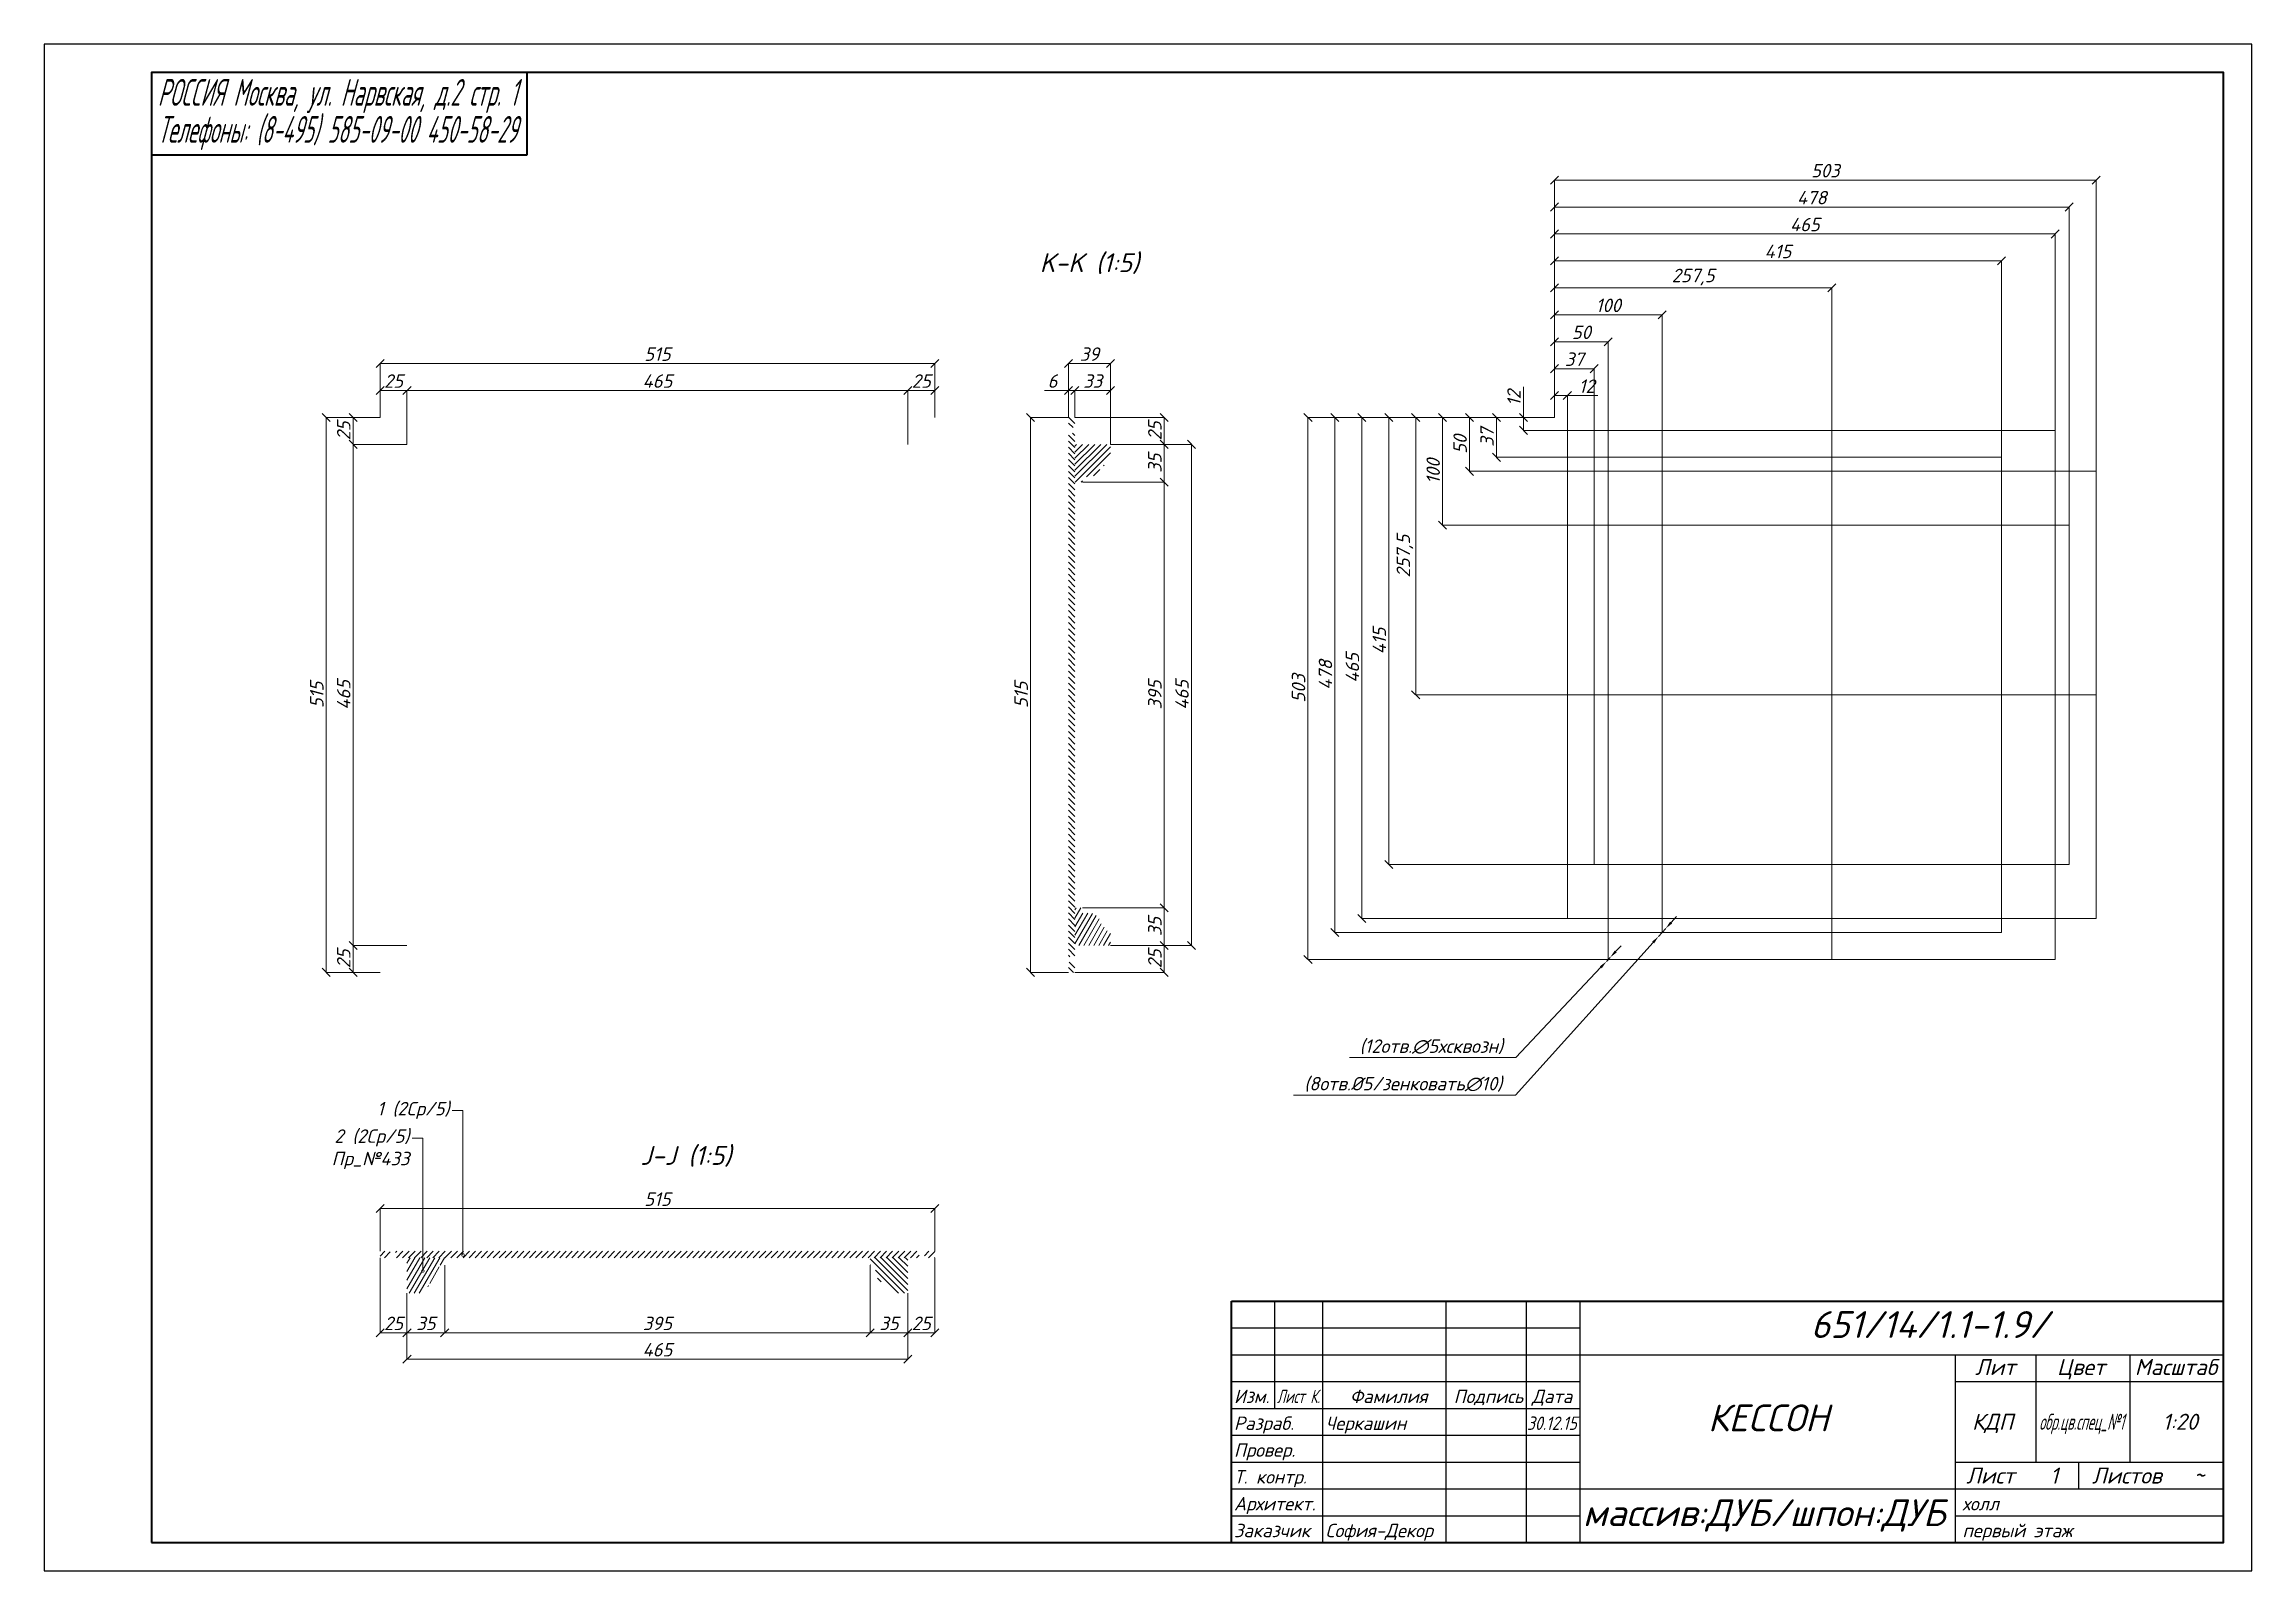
# Paper-space layout 'кессон' of a CAD drawing. Header units: millimetres. Extents: x -27 to 383, y -1179 to -896.
import ezdxf
from ezdxf import colors
from ezdxf.entities.mleader import LeaderData, LeaderLine
from ezdxf.enums import TextEntityAlignment as Align
from ezdxf.math import Vec2, Vec3

# ---------------------------------------------------------------- set-up
doc = ezdxf.new("R2010")
doc.units = ezdxf.units.MM
for name, color, linetype, lineweight in [('MD_Аннотация', 1, 'Continuous', 9), ('MD_Штриховка', 5, 'Continuous', 9), ('служебный слой ОБОЗНАЧЕНИЯ', 4, 'Continuous', 9), ('служебный слой РАЗМЕРЫ', 4, 'Continuous', 9)]:
    doc.layers.add(name, color=color, linetype=linetype, lineweight=lineweight)
doc.layers.add('служебный слой ШТАМП', color=4, linetype='Continuous')
doc.styles.add('ЕСКД', font='isocpeur.ttf', dxfattribs={"oblique": 15})
doc.dimstyles.new('ЕСКД', dxfattribs={"dimtxt": 2.5, "dimasz": 1.5, "dimexe": 0.05, "dimexo": 0, "dimgap": 0.5, "dimtad": 1, "dimdec": 1, "dimzin": 9, "dimtxsty": 'ЕСКД', "dimblk": 'OBLIQUE', "dimcen": -0.05, "dimclrd": 256, "dimclre": 256, "dimclrt": 256, "dimadec": 1, "dimazin": 0, "dimtfac": 1, "dimtdec": 1, "dimtmove": 0, "dimatfit": 3, "dimldrblk": 'DOTSMALL', "dimfxl": 1, "dimlwd": -1, "dimlwe": -1, "dimarcsym": 0})
doc.dimstyles.new('ЕСКД$3', dxfattribs={"dimtxt": 2.5, "dimasz": 1.5, "dimexe": 0.05, "dimexo": 0, "dimgap": 0.5, "dimtad": 1, "dimtoh": 1, "dimdec": 1, "dimzin": 9, "dimtxsty": 'ЕСКД', "dimblk": 'OBLIQUE', "dimcen": -0.05, "dimclrd": 256, "dimclre": 256, "dimclrt": 256, "dimadec": 1, "dimazin": 0, "dimtfac": 1, "dimtdec": 1, "dimtmove": 0, "dimatfit": 3, "dimldrblk": 'DOTSMALL', "dimfxl": 1, "dimlwd": -1, "dimlwe": -1, "dimarcsym": 0})

psp = doc.layouts.new('кессон')

# ---------------------------------------------------------------- texts
at = {"layer": 'MD_Аннотация', "char_height": 3.5, "attachment_point": 8, "style": 'ЕСКД'}
for s, insert, width in [('K-K (1:5)', (167.305, -938.349), 24.22046), ('J-J (1:5)', (92.363, -1104.047), 22.82046)]:
    psp.add_mtext(s, dxfattribs=dict(at, insert=insert, width=width))
at = {"layer": 'служебный слой ШТАМП', "lineweight": -3, "style": 'ЕСКД', "oblique": 15}
for s, height, width, p, p2 in [('РОССИЯ Москва, ул. Нарвская, д.2 стр. 1', 4.97882, 0.525515, (-5.693, -907.131), (61.026, -907.131)), ('Телефоны: (8-495) 585-09-00 450-58-29', 4.97882, 0.531771, (-5.693, -913.992), (61.026, -913.992)), ('Масштаб', 2.9873, 0.914528, (361.405, -1142.714), (376.704, -1142.714)), ('Лист К.', 2.4894, 0.68412, (202.106, -1147.919), (210.11, -1147.919)), ('30.12.15', 2.4894, 0.847416, (248.52, -1152.898), (257.802, -1152.898)), ('обр.цв.спец_№1', 2.98729, 0.548685, (343.649, -1152.879), (359.385, -1152.879)), ('массив:ДУБ/шпон:ДУБ', 4.97882, 1.001524, (258.918, -1170.759), (326.235, -1170.759))]:
    psp.add_text(s, height=height, dxfattribs=dict(at, width=width)).set_placement(p, p2, align=Align.FIT)
for s, height, p in [('651/14/1.1-1.9/', 4.97882, (301.251, -1135.825)), ('Лит', 2.9873, (331.742, -1142.714)), ('Цвет', 2.9873, (346.963, -1142.714)), ('Изм.', 2.4894, (194.14, -1147.919)), ('Фамилия', 2.4894, (215.66, -1147.919)), ('Подпись', 2.4894, (234.939, -1147.919)), ('Дата', 2.4894, (249.447, -1147.919)), ('Разраб.', 2.4894, (194.14, -1152.898)), ('Черкашин', 2.4894, (211.144, -1152.898)), ('КЕССОН', 4.9788, (282.147, -1153.15)), ('КДП', 2.9873, (331.185, -1152.879)), ('1:20', 2.9873, (366.543, -1152.879)), ('Провер.', 2.4894, (194.14, -1157.876)), ('Лист', 2.9873, (330.104, -1162.855)), ('Листов', 2.9873, (353.439, -1162.855)), ('Т. контр.', 2.4894, (194.14, -1162.855)), ('Архитект.', 2.4894, (194.14, -1167.834)), ('холл', 2.4894, (329.406, -1167.834)), ('Заказчик', 2.4894, (194.14, -1172.813)), ('София-Декор', 2.48941, (211.144, -1172.813)), ('первый этаж', 2.48941, (329.406, -1172.813))]:
    psp.add_text(s, height=height, dxfattribs=at).set_placement(p)
for s, p in [('1', (346.431, -1159.883)), ('~', (373.317, -1159.883))]:
    psp.add_text(s, height=2.987, dxfattribs=at).set_placement(p, align=Align.TOP_CENTER)

# ---------------------------------------------------------------- blocks, each defined once
blk = doc.blocks.new('_OBLIQUE')
at = {"color": 0, "linetype": 'ByBlock'}
blk.add_line((-0.5, -0.5), (0.5, 0.5), dxfattribs=at)
blk = doc.blocks.new('*D127')
at = {"layer": 'Defpoints', "color": 0, "transparency": 16777216}
for p in [(256.04, -960.92), (253.64, -964.97), (256.04, -1057.97)]:
    blk.add_point(p, dxfattribs=at)
at = {"layer": 'служебный слой РАЗМЕРЫ', "transparency": 16777216}
for p, q in [((253.64, -964.97), (253.64, -960.87)), ((253.64, -960.92), (256.04, -960.92)), ((256.04, -1057.97), (256.04, -960.87)), ((256.04, -960.92), (261.71, -960.92))]:
    blk.add_line(p, q, dxfattribs=at)
at = {"layer": 'служебный слой РАЗМЕРЫ', "transparency": 16777216, "xscale": 1.5, "yscale": 1.5, "zscale": 1.5, "rotation": 180}
blk.add_blockref('_OBLIQUE', (253.64, -960.92), dxfattribs=at)
at = {"layer": 'служебный слой РАЗМЕРЫ', "transparency": 16777216, "xscale": 1.5, "yscale": 1.5, "zscale": 1.5}
blk.add_blockref('_OBLIQUE', (256.04, -960.92), dxfattribs=at)
at = {"layer": 'служебный слой РАЗМЕРЫ', "transparency": 16777216, "insert": (259.63, -959.17), "char_height": 2.5, "attachment_point": 5, "style": 'ЕСКД'}
blk.add_mtext('12', dxfattribs=at)
blk = doc.blocks.new('_DotSmall')
at = {"color": 0, "linetype": 'ByBlock', "lineweight": -3, "const_width": 0.5}
blk.add_lwpolyline([(-0.0625, 0, 1), (0.0625, 0, 1)], format="xyb", close=True, dxfattribs=at)
blk = doc.blocks.new('*D128')
at = {"layer": 'Defpoints', "color": 0, "transparency": 16777216}
for p in [(261.04, -955.92), (253.64, -964.97), (261.04, -1047.97)]:
    blk.add_point(p, dxfattribs=at)
at = {"layer": 'служебный слой РАЗМЕРЫ', "transparency": 16777216}
for p, q in [((253.64, -964.97), (253.64, -955.87)), ((253.64, -955.92), (261.04, -955.92)), ((261.04, -1047.97), (261.04, -955.87))]:
    blk.add_line(p, q, dxfattribs=at)
at = {"layer": 'служебный слой РАЗМЕРЫ', "transparency": 16777216, "xscale": 1.5, "yscale": 1.5, "zscale": 1.5, "rotation": 180}
blk.add_blockref('_OBLIQUE', (253.64, -955.92), dxfattribs=at)
at = {"layer": 'служебный слой РАЗМЕРЫ', "transparency": 16777216, "xscale": 1.5, "yscale": 1.5, "zscale": 1.5}
blk.add_blockref('_OBLIQUE', (261.04, -955.92), dxfattribs=at)
at = {"layer": 'служебный слой РАЗМЕРЫ', "transparency": 16777216, "insert": (257.34, -954.17), "char_height": 2.5, "attachment_point": 5, "style": 'ЕСКД'}
blk.add_mtext('37', dxfattribs=at)
blk = doc.blocks.new('*D129')
at = {"layer": 'Defpoints', "color": 0, "transparency": 16777216}
for p in [(263.64, -950.92), (253.64, -964.97), (263.64, -1065.57)]:
    blk.add_point(p, dxfattribs=at)
at = {"layer": 'служебный слой РАЗМЕРЫ', "transparency": 16777216}
for p, q in [((253.64, -964.97), (253.64, -950.87)), ((253.64, -950.92), (263.64, -950.92)), ((263.64, -1065.57), (263.64, -950.87))]:
    blk.add_line(p, q, dxfattribs=at)
at = {"layer": 'служебный слой РАЗМЕРЫ', "transparency": 16777216, "xscale": 1.5, "yscale": 1.5, "zscale": 1.5, "rotation": 180}
blk.add_blockref('_OBLIQUE', (253.64, -950.92), dxfattribs=at)
at = {"layer": 'служебный слой РАЗМЕРЫ', "transparency": 16777216, "xscale": 1.5, "yscale": 1.5, "zscale": 1.5}
blk.add_blockref('_OBLIQUE', (263.64, -950.92), dxfattribs=at)
at = {"layer": 'служебный слой РАЗМЕРЫ', "transparency": 16777216, "insert": (258.64, -949.17), "char_height": 2.5, "attachment_point": 5, "style": 'ЕСКД'}
blk.add_mtext('50', dxfattribs=at)
blk = doc.blocks.new('*D130')
at = {"layer": 'Defpoints', "color": 0, "transparency": 16777216}
for p in [(273.64, -945.92), (253.64, -964.97), (273.64, -1060.57)]:
    blk.add_point(p, dxfattribs=at)
at = {"layer": 'служебный слой РАЗМЕРЫ', "transparency": 16777216}
for p, q in [((253.64, -964.97), (253.64, -945.87)), ((253.64, -945.92), (273.64, -945.92)), ((273.64, -1060.57), (273.64, -945.87))]:
    blk.add_line(p, q, dxfattribs=at)
at = {"layer": 'служебный слой РАЗМЕРЫ', "transparency": 16777216, "xscale": 1.5, "yscale": 1.5, "zscale": 1.5, "rotation": 180}
blk.add_blockref('_OBLIQUE', (253.64, -945.92), dxfattribs=at)
at = {"layer": 'служебный слой РАЗМЕРЫ', "transparency": 16777216, "xscale": 1.5, "yscale": 1.5, "zscale": 1.5}
blk.add_blockref('_OBLIQUE', (273.64, -945.92), dxfattribs=at)
at = {"layer": 'служебный слой РАЗМЕРЫ', "transparency": 16777216, "insert": (263.64, -944.17), "char_height": 2.5, "attachment_point": 5, "style": 'ЕСКД'}
blk.add_mtext('100', dxfattribs=at)
blk = doc.blocks.new('*D131')
at = {"layer": 'Defpoints', "color": 0, "transparency": 16777216}
for p in [(305.14, -940.92), (253.64, -964.97), (305.14, -1065.57)]:
    blk.add_point(p, dxfattribs=at)
at = {"layer": 'служебный слой РАЗМЕРЫ', "transparency": 16777216}
for p, q in [((253.64, -964.97), (253.64, -940.87)), ((253.64, -940.92), (305.14, -940.92)), ((305.14, -1065.57), (305.14, -940.87))]:
    blk.add_line(p, q, dxfattribs=at)
at = {"layer": 'служебный слой РАЗМЕРЫ', "transparency": 16777216, "xscale": 1.5, "yscale": 1.5, "zscale": 1.5, "rotation": 180}
blk.add_blockref('_OBLIQUE', (253.64, -940.92), dxfattribs=at)
at = {"layer": 'служебный слой РАЗМЕРЫ', "transparency": 16777216, "xscale": 1.5, "yscale": 1.5, "zscale": 1.5}
blk.add_blockref('_OBLIQUE', (305.14, -940.92), dxfattribs=at)
at = {"layer": 'служебный слой РАЗМЕРЫ', "transparency": 16777216, "insert": (279.39, -938.92), "char_height": 2.5, "attachment_point": 5, "style": 'ЕСКД'}
blk.add_mtext('257,5', dxfattribs=at)
blk = doc.blocks.new('*D132')
at = {"layer": 'Defpoints', "color": 0, "transparency": 16777216}
for p in [(336.64, -935.92), (253.64, -964.97), (336.64, -1060.57)]:
    blk.add_point(p, dxfattribs=at)
at = {"layer": 'служебный слой РАЗМЕРЫ', "transparency": 16777216}
for p, q in [((253.64, -964.97), (253.64, -935.87)), ((253.64, -935.92), (336.64, -935.92)), ((336.64, -1060.57), (336.64, -935.87))]:
    blk.add_line(p, q, dxfattribs=at)
at = {"layer": 'служебный слой РАЗМЕРЫ', "transparency": 16777216, "xscale": 1.5, "yscale": 1.5, "zscale": 1.5, "rotation": 180}
blk.add_blockref('_OBLIQUE', (253.64, -935.92), dxfattribs=at)
at = {"layer": 'служебный слой РАЗМЕРЫ', "transparency": 16777216, "xscale": 1.5, "yscale": 1.5, "zscale": 1.5}
blk.add_blockref('_OBLIQUE', (336.64, -935.92), dxfattribs=at)
at = {"layer": 'служебный слой РАЗМЕРЫ', "transparency": 16777216, "insert": (295.14, -934.17), "char_height": 2.5, "attachment_point": 5, "style": 'ЕСКД'}
blk.add_mtext('415', dxfattribs=at)
blk = doc.blocks.new('*D133')
at = {"layer": 'Defpoints', "color": 0, "transparency": 16777216}
for p in [(346.64, -930.92), (253.64, -964.97), (346.64, -1065.57)]:
    blk.add_point(p, dxfattribs=at)
at = {"layer": 'служебный слой РАЗМЕРЫ', "transparency": 16777216}
for p, q in [((253.64, -964.97), (253.64, -930.87)), ((253.64, -930.92), (346.64, -930.92)), ((346.64, -1065.57), (346.64, -930.87))]:
    blk.add_line(p, q, dxfattribs=at)
at = {"layer": 'служебный слой РАЗМЕРЫ', "transparency": 16777216, "xscale": 1.5, "yscale": 1.5, "zscale": 1.5, "rotation": 180}
blk.add_blockref('_OBLIQUE', (253.64, -930.92), dxfattribs=at)
at = {"layer": 'служебный слой РАЗМЕРЫ', "transparency": 16777216, "xscale": 1.5, "yscale": 1.5, "zscale": 1.5}
blk.add_blockref('_OBLIQUE', (346.64, -930.92), dxfattribs=at)
at = {"layer": 'служебный слой РАЗМЕРЫ', "transparency": 16777216, "insert": (300.14, -929.17), "char_height": 2.5, "attachment_point": 5, "style": 'ЕСКД'}
blk.add_mtext('465', dxfattribs=at)
blk = doc.blocks.new('*D134')
at = {"layer": 'Defpoints', "color": 0, "transparency": 16777216}
for p in [(349.24, -925.92), (253.64, -964.97), (349.24, -1047.97)]:
    blk.add_point(p, dxfattribs=at)
at = {"layer": 'служебный слой РАЗМЕРЫ', "transparency": 16777216}
for p, q in [((253.64, -964.97), (253.64, -925.87)), ((253.64, -925.92), (349.24, -925.92)), ((349.24, -1047.97), (349.24, -925.87))]:
    blk.add_line(p, q, dxfattribs=at)
at = {"layer": 'служебный слой РАЗМЕРЫ', "transparency": 16777216, "xscale": 1.5, "yscale": 1.5, "zscale": 1.5, "rotation": 180}
blk.add_blockref('_OBLIQUE', (253.64, -925.92), dxfattribs=at)
at = {"layer": 'служебный слой РАЗМЕРЫ', "transparency": 16777216, "xscale": 1.5, "yscale": 1.5, "zscale": 1.5}
blk.add_blockref('_OBLIQUE', (349.24, -925.92), dxfattribs=at)
at = {"layer": 'служебный слой РАЗМЕРЫ', "transparency": 16777216, "insert": (301.44, -924.17), "char_height": 2.5, "attachment_point": 5, "style": 'ЕСКД'}
blk.add_mtext('478', dxfattribs=at)
blk = doc.blocks.new('*D135')
at = {"layer": 'Defpoints', "color": 0, "transparency": 16777216}
for p in [(354.24, -920.92), (253.64, -964.97), (354.24, -1057.97)]:
    blk.add_point(p, dxfattribs=at)
at = {"layer": 'служебный слой РАЗМЕРЫ', "transparency": 16777216}
for p, q in [((253.64, -964.97), (253.64, -920.87)), ((253.64, -920.92), (354.24, -920.92)), ((354.24, -1057.97), (354.24, -920.87))]:
    blk.add_line(p, q, dxfattribs=at)
at = {"layer": 'служебный слой РАЗМЕРЫ', "transparency": 16777216, "xscale": 1.5, "yscale": 1.5, "zscale": 1.5, "rotation": 180}
blk.add_blockref('_OBLIQUE', (253.64, -920.92), dxfattribs=at)
at = {"layer": 'служебный слой РАЗМЕРЫ', "transparency": 16777216, "xscale": 1.5, "yscale": 1.5, "zscale": 1.5}
blk.add_blockref('_OBLIQUE', (354.24, -920.92), dxfattribs=at)
at = {"layer": 'служебный слой РАЗМЕРЫ', "transparency": 16777216, "insert": (303.94, -919.17), "char_height": 2.5, "attachment_point": 5, "style": 'ЕСКД'}
blk.add_mtext('503', dxfattribs=at)
blk = doc.blocks.new('*D136')
at = {"layer": 'Defpoints', "color": 0, "transparency": 16777216}
for p in [(247.88, -964.97), (253.64, -964.97), (346.64, -967.37)]:
    blk.add_point(p, dxfattribs=at)
at = {"layer": 'служебный слой РАЗМЕРЫ', "transparency": 16777216}
for p, q in [((247.88, -964.97), (247.88, -959.3)), ((253.64, -964.97), (247.83, -964.97)), ((346.64, -967.37), (247.83, -967.37)), ((247.88, -967.37), (247.88, -964.97))]:
    blk.add_line(p, q, dxfattribs=at)
at = {"layer": 'служебный слой РАЗМЕРЫ', "transparency": 16777216, "xscale": 1.5, "yscale": 1.5, "zscale": 1.5}
for p, rotation in [((247.88, -964.97), 90), ((247.88, -967.37), 270)]:
    blk.add_blockref('_OBLIQUE', p, dxfattribs=dict(at, rotation=rotation))
at = {"layer": 'служебный слой РАЗМЕРЫ', "transparency": 16777216, "insert": (246.13, -961.38), "char_height": 2.5, "attachment_point": 5, "rotation": 90, "style": 'ЕСКД'}
blk.add_mtext('12', dxfattribs=at)
blk = doc.blocks.new('*D137')
at = {"layer": 'Defpoints', "color": 0, "transparency": 16777216}
for p in [(253.64, -964.97), (242.88, -972.37), (336.64, -972.37)]:
    blk.add_point(p, dxfattribs=at)
at = {"layer": 'служебный слой РАЗМЕРЫ', "transparency": 16777216}
for p, q in [((253.64, -964.97), (242.83, -964.97)), ((242.88, -964.97), (242.88, -972.37)), ((336.64, -972.37), (242.83, -972.37))]:
    blk.add_line(p, q, dxfattribs=at)
at = {"layer": 'служебный слой РАЗМЕРЫ', "transparency": 16777216, "xscale": 1.5, "yscale": 1.5, "zscale": 1.5}
for p, rotation in [((242.88, -964.97), 90), ((242.88, -972.37), 270)]:
    blk.add_blockref('_OBLIQUE', p, dxfattribs=dict(at, rotation=rotation))
at = {"layer": 'служебный слой РАЗМЕРЫ', "transparency": 16777216, "insert": (241.13, -968.67), "char_height": 2.5, "attachment_point": 5, "rotation": 90, "style": 'ЕСКД'}
blk.add_mtext('37', dxfattribs=at)
blk = doc.blocks.new('*D138')
at = {"layer": 'Defpoints', "color": 0, "transparency": 16777216}
for p in [(253.64, -964.97), (237.88, -974.97), (354.24, -974.97)]:
    blk.add_point(p, dxfattribs=at)
at = {"layer": 'служебный слой РАЗМЕРЫ', "transparency": 16777216}
for p, q in [((253.64, -964.97), (237.83, -964.97)), ((237.88, -964.97), (237.88, -974.97)), ((354.24, -974.97), (237.83, -974.97))]:
    blk.add_line(p, q, dxfattribs=at)
at = {"layer": 'служебный слой РАЗМЕРЫ', "transparency": 16777216, "xscale": 1.5, "yscale": 1.5, "zscale": 1.5}
for p, rotation in [((237.88, -964.97), 90), ((237.88, -974.97), 270)]:
    blk.add_blockref('_OBLIQUE', p, dxfattribs=dict(at, rotation=rotation))
at = {"layer": 'служебный слой РАЗМЕРЫ', "transparency": 16777216, "insert": (236.13, -969.97), "char_height": 2.5, "attachment_point": 5, "rotation": 90, "style": 'ЕСКД'}
blk.add_mtext('50', dxfattribs=at)
blk = doc.blocks.new('*D139')
at = {"layer": 'Defpoints', "color": 0, "transparency": 16777216}
for p in [(253.64, -964.97), (232.88, -984.97), (349.24, -984.97)]:
    blk.add_point(p, dxfattribs=at)
at = {"layer": 'служебный слой РАЗМЕРЫ', "transparency": 16777216}
for p, q in [((253.64, -964.97), (232.83, -964.97)), ((232.88, -964.97), (232.88, -984.97)), ((349.24, -984.97), (232.83, -984.97))]:
    blk.add_line(p, q, dxfattribs=at)
at = {"layer": 'служебный слой РАЗМЕРЫ', "transparency": 16777216, "xscale": 1.5, "yscale": 1.5, "zscale": 1.5}
for p, rotation in [((232.88, -964.97), 90), ((232.88, -984.97), 270)]:
    blk.add_blockref('_OBLIQUE', p, dxfattribs=dict(at, rotation=rotation))
at = {"layer": 'служебный слой РАЗМЕРЫ', "transparency": 16777216, "insert": (231.13, -974.97), "char_height": 2.5, "attachment_point": 5, "rotation": 90, "style": 'ЕСКД'}
blk.add_mtext('100', dxfattribs=at)
blk = doc.blocks.new('*D140')
at = {"layer": 'Defpoints', "color": 0, "transparency": 16777216}
for p in [(253.64, -964.97), (227.88, -1016.47), (354.24, -1016.47)]:
    blk.add_point(p, dxfattribs=at)
at = {"layer": 'служебный слой РАЗМЕРЫ', "transparency": 16777216}
for p, q in [((253.64, -964.97), (227.83, -964.97)), ((227.88, -964.97), (227.88, -1016.47)), ((354.24, -1016.47), (227.83, -1016.47))]:
    blk.add_line(p, q, dxfattribs=at)
at = {"layer": 'служебный слой РАЗМЕРЫ', "transparency": 16777216, "xscale": 1.5, "yscale": 1.5, "zscale": 1.5}
for p, rotation in [((227.88, -964.97), 90), ((227.88, -1016.47), 270)]:
    blk.add_blockref('_OBLIQUE', p, dxfattribs=dict(at, rotation=rotation))
at = {"layer": 'служебный слой РАЗМЕРЫ', "transparency": 16777216, "insert": (225.88, -990.72), "char_height": 2.5, "attachment_point": 5, "rotation": 90, "style": 'ЕСКД'}
blk.add_mtext('257,5', dxfattribs=at)
blk = doc.blocks.new('*D141')
at = {"layer": 'Defpoints', "color": 0, "transparency": 16777216}
for p in [(253.64, -964.97), (222.88, -1047.97), (349.24, -1047.97)]:
    blk.add_point(p, dxfattribs=at)
at = {"layer": 'служебный слой РАЗМЕРЫ', "transparency": 16777216}
for p, q in [((253.64, -964.97), (222.83, -964.97)), ((222.88, -964.97), (222.88, -1047.97)), ((349.24, -1047.97), (222.83, -1047.97))]:
    blk.add_line(p, q, dxfattribs=at)
at = {"layer": 'служебный слой РАЗМЕРЫ', "transparency": 16777216, "xscale": 1.5, "yscale": 1.5, "zscale": 1.5}
for p, rotation in [((222.88, -964.97), 90), ((222.88, -1047.97), 270)]:
    blk.add_blockref('_OBLIQUE', p, dxfattribs=dict(at, rotation=rotation))
at = {"layer": 'служебный слой РАЗМЕРЫ', "transparency": 16777216, "insert": (221.13, -1006.47), "char_height": 2.5, "attachment_point": 5, "rotation": 90, "style": 'ЕСКД'}
blk.add_mtext('415', dxfattribs=at)
blk = doc.blocks.new('*D142')
at = {"layer": 'Defpoints', "color": 0, "transparency": 16777216}
for p in [(253.64, -964.97), (217.88, -1057.97), (354.24, -1057.97)]:
    blk.add_point(p, dxfattribs=at)
at = {"layer": 'служебный слой РАЗМЕРЫ', "transparency": 16777216}
for p, q in [((253.64, -964.97), (217.83, -964.97)), ((217.88, -964.97), (217.88, -1057.97)), ((354.24, -1057.97), (217.83, -1057.97))]:
    blk.add_line(p, q, dxfattribs=at)
at = {"layer": 'служебный слой РАЗМЕРЫ', "transparency": 16777216, "xscale": 1.5, "yscale": 1.5, "zscale": 1.5}
for p, rotation in [((217.88, -964.97), 90), ((217.88, -1057.97), 270)]:
    blk.add_blockref('_OBLIQUE', p, dxfattribs=dict(at, rotation=rotation))
at = {"layer": 'служебный слой РАЗМЕРЫ', "transparency": 16777216, "insert": (216.13, -1011.47), "char_height": 2.5, "attachment_point": 5, "rotation": 90, "style": 'ЕСКД'}
blk.add_mtext('465', dxfattribs=at)
blk = doc.blocks.new('*D143')
at = {"layer": 'Defpoints', "color": 0, "transparency": 16777216}
for p in [(253.64, -964.97), (212.88, -1060.57), (336.64, -1060.57)]:
    blk.add_point(p, dxfattribs=at)
at = {"layer": 'служебный слой РАЗМЕРЫ', "transparency": 16777216}
for p, q in [((253.64, -964.97), (212.83, -964.97)), ((212.88, -964.97), (212.88, -1060.57)), ((336.64, -1060.57), (212.83, -1060.57))]:
    blk.add_line(p, q, dxfattribs=at)
at = {"layer": 'служебный слой РАЗМЕРЫ', "transparency": 16777216, "xscale": 1.5, "yscale": 1.5, "zscale": 1.5}
for p, rotation in [((212.88, -964.97), 90), ((212.88, -1060.57), 270)]:
    blk.add_blockref('_OBLIQUE', p, dxfattribs=dict(at, rotation=rotation))
at = {"layer": 'служебный слой РАЗМЕРЫ', "transparency": 16777216, "insert": (211.13, -1012.77), "char_height": 2.5, "attachment_point": 5, "rotation": 90, "style": 'ЕСКД'}
blk.add_mtext('478', dxfattribs=at)
blk = doc.blocks.new('*D144')
at = {"layer": 'Defpoints', "color": 0, "transparency": 16777216}
for p in [(253.64, -964.97), (207.88, -1065.57), (346.64, -1065.57)]:
    blk.add_point(p, dxfattribs=at)
at = {"layer": 'служебный слой РАЗМЕРЫ', "transparency": 16777216}
for p, q in [((253.64, -964.97), (207.83, -964.97)), ((207.88, -964.97), (207.88, -1065.57)), ((346.64, -1065.57), (207.83, -1065.57))]:
    blk.add_line(p, q, dxfattribs=at)
at = {"layer": 'служебный слой РАЗМЕРЫ', "transparency": 16777216, "xscale": 1.5, "yscale": 1.5, "zscale": 1.5}
for p, rotation in [((207.88, -964.97), 90), ((207.88, -1065.57), 270)]:
    blk.add_blockref('_OBLIQUE', p, dxfattribs=dict(at, rotation=rotation))
at = {"layer": 'служебный слой РАЗМЕРЫ', "transparency": 16777216, "insert": (206.13, -1015.27), "char_height": 2.5, "attachment_point": 5, "rotation": 90, "style": 'ЕСКД'}
blk.add_mtext('503', dxfattribs=at)
blk = doc.blocks.new('*D145')
at = {"layer": 'Defpoints', "color": 0, "transparency": 16777216}
for p in [(30.58, -1062.97), (40.58, -1062.97), (35.58, -1067.97)]:
    blk.add_point(p, dxfattribs=at)
at = {"layer": 'служебный слой РАЗМЕРЫ', "transparency": 16777216}
for p, q in [((40.58, -1062.97), (30.53, -1062.97)), ((30.58, -1067.97), (30.58, -1062.97)), ((35.58, -1067.97), (30.53, -1067.97))]:
    blk.add_line(p, q, dxfattribs=at)
at = {"layer": 'служебный слой РАЗМЕРЫ', "transparency": 16777216, "xscale": 1.5, "yscale": 1.5, "zscale": 1.5}
for p, rotation in [((30.58, -1062.97), 90), ((30.58, -1067.97), 270)]:
    blk.add_blockref('_OBLIQUE', p, dxfattribs=dict(at, rotation=rotation))
at = {"layer": 'служебный слой РАЗМЕРЫ', "transparency": 16777216, "insert": (28.83, -1065.47), "char_height": 2.5, "attachment_point": 5, "rotation": 90, "style": 'ЕСКД'}
blk.add_mtext('25', dxfattribs=at)
blk = doc.blocks.new('*D146')
at = {"layer": 'Defpoints', "color": 0, "transparency": 16777216}
for p in [(30.58, -969.97), (40.58, -969.97), (40.58, -1062.97)]:
    blk.add_point(p, dxfattribs=at)
at = {"layer": 'служебный слой РАЗМЕРЫ', "transparency": 16777216}
for p, q in [((40.58, -969.97), (30.53, -969.97)), ((30.58, -1062.97), (30.58, -969.97)), ((40.58, -1062.97), (30.53, -1062.97))]:
    blk.add_line(p, q, dxfattribs=at)
at = {"layer": 'служебный слой РАЗМЕРЫ', "transparency": 16777216, "xscale": 1.5, "yscale": 1.5, "zscale": 1.5}
for p, rotation in [((30.58, -969.97), 90), ((30.58, -1062.97), 270)]:
    blk.add_blockref('_OBLIQUE', p, dxfattribs=dict(at, rotation=rotation))
at = {"layer": 'служебный слой РАЗМЕРЫ', "transparency": 16777216, "insert": (28.83, -1016.47), "char_height": 2.5, "attachment_point": 5, "rotation": 90, "style": 'ЕСКД'}
blk.add_mtext('465', dxfattribs=at)
blk = doc.blocks.new('*D147')
at = {"layer": 'Defpoints', "color": 0, "transparency": 16777216}
for p in [(30.58, -964.97), (35.58, -964.97), (40.58, -969.97)]:
    blk.add_point(p, dxfattribs=at)
at = {"layer": 'служебный слой РАЗМЕРЫ', "transparency": 16777216}
for p, q in [((35.58, -964.97), (30.53, -964.97)), ((30.58, -969.97), (30.58, -964.97)), ((40.58, -969.97), (30.53, -969.97))]:
    blk.add_line(p, q, dxfattribs=at)
at = {"layer": 'служебный слой РАЗМЕРЫ', "transparency": 16777216, "xscale": 1.5, "yscale": 1.5, "zscale": 1.5}
for p, rotation in [((30.58, -964.97), 90), ((30.58, -969.97), 270)]:
    blk.add_blockref('_OBLIQUE', p, dxfattribs=dict(at, rotation=rotation))
at = {"layer": 'служебный слой РАЗМЕРЫ', "transparency": 16777216, "insert": (28.83, -967.47), "char_height": 2.5, "attachment_point": 5, "rotation": 90, "style": 'ЕСКД'}
blk.add_mtext('25', dxfattribs=at)
blk = doc.blocks.new('*D148')
at = {"layer": 'Defpoints', "color": 0, "transparency": 16777216}
for p in [(40.58, -959.97), (35.58, -964.97), (40.58, -969.97)]:
    blk.add_point(p, dxfattribs=at)
at = {"layer": 'служебный слой РАЗМЕРЫ', "transparency": 16777216}
for p, q in [((35.58, -964.97), (35.58, -959.92)), ((35.58, -959.97), (40.58, -959.97)), ((40.58, -969.97), (40.58, -959.92))]:
    blk.add_line(p, q, dxfattribs=at)
at = {"layer": 'служебный слой РАЗМЕРЫ', "transparency": 16777216, "xscale": 1.5, "yscale": 1.5, "zscale": 1.5, "rotation": 180}
blk.add_blockref('_OBLIQUE', (35.58, -959.97), dxfattribs=at)
at = {"layer": 'служебный слой РАЗМЕРЫ', "transparency": 16777216, "xscale": 1.5, "yscale": 1.5, "zscale": 1.5}
blk.add_blockref('_OBLIQUE', (40.58, -959.97), dxfattribs=at)
at = {"layer": 'служебный слой РАЗМЕРЫ', "transparency": 16777216, "insert": (38.08, -958.22), "char_height": 2.5, "attachment_point": 5, "style": 'ЕСКД'}
blk.add_mtext('25', dxfattribs=at)
blk = doc.blocks.new('*D149')
at = {"layer": 'Defpoints', "color": 0, "transparency": 16777216}
for p in [(133.58, -959.97), (40.58, -969.97), (133.58, -969.97)]:
    blk.add_point(p, dxfattribs=at)
at = {"layer": 'служебный слой РАЗМЕРЫ', "transparency": 16777216}
for p, q in [((40.58, -969.97), (40.58, -959.92)), ((40.58, -959.97), (133.58, -959.97)), ((133.58, -969.97), (133.58, -959.92))]:
    blk.add_line(p, q, dxfattribs=at)
at = {"layer": 'служебный слой РАЗМЕРЫ', "transparency": 16777216, "xscale": 1.5, "yscale": 1.5, "zscale": 1.5, "rotation": 180}
blk.add_blockref('_OBLIQUE', (40.58, -959.97), dxfattribs=at)
at = {"layer": 'служебный слой РАЗМЕРЫ', "transparency": 16777216, "xscale": 1.5, "yscale": 1.5, "zscale": 1.5}
blk.add_blockref('_OBLIQUE', (133.58, -959.97), dxfattribs=at)
at = {"layer": 'служебный слой РАЗМЕРЫ', "transparency": 16777216, "insert": (87.08, -958.22), "char_height": 2.5, "attachment_point": 5, "style": 'ЕСКД'}
blk.add_mtext('465', dxfattribs=at)
blk = doc.blocks.new('*D150')
at = {"layer": 'Defpoints', "color": 0, "transparency": 16777216}
for p in [(138.58, -954.97), (35.58, -964.97), (138.58, -964.97)]:
    blk.add_point(p, dxfattribs=at)
at = {"layer": 'служебный слой РАЗМЕРЫ', "transparency": 16777216}
for p, q in [((35.58, -964.97), (35.58, -954.92)), ((35.58, -954.97), (138.58, -954.97)), ((138.58, -964.97), (138.58, -954.92))]:
    blk.add_line(p, q, dxfattribs=at)
at = {"layer": 'служебный слой РАЗМЕРЫ', "transparency": 16777216, "xscale": 1.5, "yscale": 1.5, "zscale": 1.5, "rotation": 180}
blk.add_blockref('_OBLIQUE', (35.58, -954.97), dxfattribs=at)
at = {"layer": 'служебный слой РАЗМЕРЫ', "transparency": 16777216, "xscale": 1.5, "yscale": 1.5, "zscale": 1.5}
blk.add_blockref('_OBLIQUE', (138.58, -954.97), dxfattribs=at)
at = {"layer": 'служебный слой РАЗМЕРЫ', "transparency": 16777216, "insert": (87.08, -953.22), "char_height": 2.5, "attachment_point": 5, "style": 'ЕСКД'}
blk.add_mtext('515', dxfattribs=at)
blk = doc.blocks.new('*D151')
at = {"layer": 'Defpoints', "color": 0, "transparency": 16777216}
for p in [(138.58, -959.97), (138.58, -964.97), (133.58, -969.97)]:
    blk.add_point(p, dxfattribs=at)
at = {"layer": 'служебный слой РАЗМЕРЫ', "transparency": 16777216}
for p, q in [((133.58, -969.97), (133.58, -959.92)), ((133.58, -959.97), (138.58, -959.97)), ((138.58, -964.97), (138.58, -959.92))]:
    blk.add_line(p, q, dxfattribs=at)
at = {"layer": 'служебный слой РАЗМЕРЫ', "transparency": 16777216, "xscale": 1.5, "yscale": 1.5, "zscale": 1.5, "rotation": 180}
blk.add_blockref('_OBLIQUE', (133.58, -959.97), dxfattribs=at)
at = {"layer": 'служебный слой РАЗМЕРЫ', "transparency": 16777216, "xscale": 1.5, "yscale": 1.5, "zscale": 1.5}
blk.add_blockref('_OBLIQUE', (138.58, -959.97), dxfattribs=at)
at = {"layer": 'служебный слой РАЗМЕРЫ', "transparency": 16777216, "insert": (136.08, -958.22), "char_height": 2.5, "attachment_point": 5, "style": 'ЕСКД'}
blk.add_mtext('25', dxfattribs=at)
blk = doc.blocks.new('*D152')
at = {"layer": 'Defpoints', "color": 0, "transparency": 16777216}
for p in [(35.58, -964.97), (25.58, -1067.97), (35.58, -1067.97)]:
    blk.add_point(p, dxfattribs=at)
at = {"layer": 'служебный слой РАЗМЕРЫ', "transparency": 16777216}
for p, q in [((35.58, -964.97), (25.53, -964.97)), ((25.58, -964.97), (25.58, -1067.97)), ((35.58, -1067.97), (25.53, -1067.97))]:
    blk.add_line(p, q, dxfattribs=at)
at = {"layer": 'служебный слой РАЗМЕРЫ', "transparency": 16777216, "xscale": 1.5, "yscale": 1.5, "zscale": 1.5}
for p, rotation in [((25.58, -964.97), 90), ((25.58, -1067.97), 270)]:
    blk.add_blockref('_OBLIQUE', p, dxfattribs=dict(at, rotation=rotation))
at = {"layer": 'служебный слой РАЗМЕРЫ', "transparency": 16777216, "insert": (23.83, -1016.47), "char_height": 2.5, "attachment_point": 5, "rotation": 90, "style": 'ЕСКД'}
blk.add_mtext('515', dxfattribs=at)
blk = doc.blocks.new('*D153')
at = {"layer": 'Defpoints', "color": 0, "transparency": 16777216}
for p in [(163.4, -959.97), (163.4, -964.97), (164.6, -964.97)]:
    blk.add_point(p, dxfattribs=at)
at = {"layer": 'служебный слой РАЗМЕРЫ', "transparency": 16777216}
for p, q in [((163.4, -959.97), (158.98, -959.97)), ((163.4, -964.97), (163.4, -959.92)), ((164.6, -959.97), (163.4, -959.97)), ((164.6, -964.97), (164.6, -959.92))]:
    blk.add_line(p, q, dxfattribs=at)
at = {"layer": 'служебный слой РАЗМЕРЫ', "transparency": 16777216, "xscale": 1.5, "yscale": 1.5, "zscale": 1.5, "rotation": 180}
blk.add_blockref('_OBLIQUE', (163.4, -959.97), dxfattribs=at)
at = {"layer": 'служебный слой РАЗМЕРЫ', "transparency": 16777216, "xscale": 1.5, "yscale": 1.5, "zscale": 1.5}
blk.add_blockref('_OBLIQUE', (164.6, -959.97), dxfattribs=at)
at = {"layer": 'служебный слой РАЗМЕРЫ', "transparency": 16777216, "insert": (160.44, -958.22), "char_height": 2.5, "attachment_point": 5, "style": 'ЕСКД'}
blk.add_mtext('6', dxfattribs=at)
blk = doc.blocks.new('*D154')
at = {"layer": 'Defpoints', "color": 0, "transparency": 16777216}
for p in [(171.2, -959.97), (164.6, -964.97), (171.2, -969.97)]:
    blk.add_point(p, dxfattribs=at)
at = {"layer": 'служебный слой РАЗМЕРЫ', "transparency": 16777216}
for p, q in [((164.6, -964.97), (164.6, -959.92)), ((164.6, -959.97), (171.2, -959.97)), ((171.2, -969.97), (171.2, -959.92))]:
    blk.add_line(p, q, dxfattribs=at)
at = {"layer": 'служебный слой РАЗМЕРЫ', "transparency": 16777216, "xscale": 1.5, "yscale": 1.5, "zscale": 1.5, "rotation": 180}
blk.add_blockref('_OBLIQUE', (164.6, -959.97), dxfattribs=at)
at = {"layer": 'служебный слой РАЗМЕРЫ', "transparency": 16777216, "xscale": 1.5, "yscale": 1.5, "zscale": 1.5}
blk.add_blockref('_OBLIQUE', (171.2, -959.97), dxfattribs=at)
at = {"layer": 'служебный слой РАЗМЕРЫ', "transparency": 16777216, "insert": (167.9, -958.22), "char_height": 2.5, "attachment_point": 5, "style": 'ЕСКД'}
blk.add_mtext('33', dxfattribs=at)
blk = doc.blocks.new('*D155')
at = {"layer": 'Defpoints', "color": 0, "transparency": 16777216}
for p in [(171.2, -954.97), (163.4, -964.97), (171.2, -969.97)]:
    blk.add_point(p, dxfattribs=at)
at = {"layer": 'служебный слой РАЗМЕРЫ', "transparency": 16777216}
for p, q in [((163.4, -964.97), (163.4, -954.92)), ((163.4, -954.97), (171.2, -954.97)), ((171.2, -969.97), (171.2, -954.92))]:
    blk.add_line(p, q, dxfattribs=at)
at = {"layer": 'служебный слой РАЗМЕРЫ', "transparency": 16777216, "xscale": 1.5, "yscale": 1.5, "zscale": 1.5, "rotation": 180}
blk.add_blockref('_OBLIQUE', (163.4, -954.97), dxfattribs=at)
at = {"layer": 'служебный слой РАЗМЕРЫ', "transparency": 16777216, "xscale": 1.5, "yscale": 1.5, "zscale": 1.5}
blk.add_blockref('_OBLIQUE', (171.2, -954.97), dxfattribs=at)
at = {"layer": 'служебный слой РАЗМЕРЫ', "transparency": 16777216, "insert": (167.3, -953.22), "char_height": 2.5, "attachment_point": 5, "style": 'ЕСКД'}
blk.add_mtext('39', dxfattribs=at)
blk = doc.blocks.new('*D157')
at = {"layer": 'Defpoints', "color": 0, "transparency": 16777216}
for p in [(263.99, -1065.2), (263.3, -1065.93)]:
    blk.add_point(p, dxfattribs=at)
at = {"layer": 'служебный слой РАЗМЕРЫ', "transparency": 16777216}
for p, q in [((263.99, -1065.2), (263.3, -1065.93)), ((265.01, -1064.11), (266.04, -1063.02)), ((246.49, -1083.79), (262.27, -1067.02)), ((215.57, -1083.79), (246.49, -1083.79))]:
    blk.add_line(p, q, dxfattribs=at)
for points in [[(264.83, -1063.94), (265.2, -1064.28), (263.99, -1065.2)], [(262.09, -1066.85), (262.45, -1067.2), (263.3, -1065.93)]]:
    blk.add_solid(points, dxfattribs=at)
at = {"layer": 'служебный слой РАЗМЕРЫ', "transparency": 16777216, "insert": (230.78, -1081.79), "char_height": 2.5, "attachment_point": 5, "style": 'ЕСКД'}
blk.add_mtext('(12отв.∅5хсквозн)', dxfattribs=at)
blk = doc.blocks.new('*D158')
at = {"layer": 'Defpoints', "color": 0, "transparency": 16777216}
for p in [(272.97, -1061.31), (274.31, -1059.83)]:
    blk.add_point(p, dxfattribs=at)
at = {"layer": 'служебный слой РАЗМЕРЫ', "transparency": 16777216}
for p, q in [((275.32, -1058.71), (276.32, -1057.6)), ((274.31, -1059.83), (272.97, -1061.31)), ((246.39, -1090.75), (271.97, -1062.42)), ((205.22, -1090.75), (246.39, -1090.75))]:
    blk.add_line(p, q, dxfattribs=at)
for points in [[(271.78, -1062.26), (272.15, -1062.59), (272.97, -1061.31)], [(275.13, -1058.54), (275.5, -1058.88), (274.31, -1059.83)]]:
    blk.add_solid(points, dxfattribs=at)
at = {"layer": 'служебный слой РАЗМЕРЫ', "transparency": 16777216, "insert": (225.56, -1088.75), "char_height": 2.5, "attachment_point": 5, "style": 'ЕСКД'}
blk.add_mtext('(8отв.%%C5/зенковать∅10)', dxfattribs=at)
blk = doc.blocks.new('*D171')
at = {"layer": 'Defpoints', "color": 0, "transparency": 16777216}
for p in [(164.6, -964.97), (181.19, -964.97), (171.2, -969.97)]:
    blk.add_point(p, dxfattribs=at)
at = {"layer": 'служебный слой РАЗМЕРЫ', "transparency": 16777216}
for p, q in [((164.6, -964.97), (181.24, -964.97)), ((181.19, -969.97), (181.19, -964.97)), ((171.2, -969.97), (181.24, -969.97))]:
    blk.add_line(p, q, dxfattribs=at)
at = {"layer": 'служебный слой РАЗМЕРЫ', "transparency": 16777216, "xscale": 1.5, "yscale": 1.5, "zscale": 1.5}
for p, rotation in [((181.19, -964.97), 90), ((181.19, -969.97), 270)]:
    blk.add_blockref('_OBLIQUE', p, dxfattribs=dict(at, rotation=rotation))
at = {"layer": 'служебный слой РАЗМЕРЫ', "transparency": 16777216, "insert": (179.44, -967.47), "char_height": 2.5, "attachment_point": 5, "rotation": 90, "style": 'ЕСКД'}
blk.add_mtext('25', dxfattribs=at)
blk = doc.blocks.new('*D172')
at = {"layer": 'Defpoints', "color": 0, "transparency": 16777216}
for p in [(171.2, -969.97), (166, -976.97), (181.19, -976.97)]:
    blk.add_point(p, dxfattribs=at)
at = {"layer": 'служебный слой РАЗМЕРЫ', "transparency": 16777216}
for p, q in [((171.2, -969.97), (181.24, -969.97)), ((181.19, -969.97), (181.19, -976.97)), ((166, -976.97), (181.24, -976.97))]:
    blk.add_line(p, q, dxfattribs=at)
at = {"layer": 'служебный слой РАЗМЕРЫ', "transparency": 16777216, "xscale": 1.5, "yscale": 1.5, "zscale": 1.5}
for p, rotation in [((181.19, -969.97), 90), ((181.19, -976.97), 270)]:
    blk.add_blockref('_OBLIQUE', p, dxfattribs=dict(at, rotation=rotation))
at = {"layer": 'служебный слой РАЗМЕРЫ', "transparency": 16777216, "insert": (179.44, -973.47), "char_height": 2.5, "attachment_point": 5, "rotation": 90, "style": 'ЕСКД'}
blk.add_mtext('35', dxfattribs=at)
blk = doc.blocks.new('*D173')
at = {"layer": 'Defpoints', "color": 0, "transparency": 16777216}
for p in [(171.2, -1062.97), (181.19, -1062.97), (164.6, -1067.97)]:
    blk.add_point(p, dxfattribs=at)
at = {"layer": 'служебный слой РАЗМЕРЫ', "transparency": 16777216}
for p, q in [((171.2, -1062.97), (181.24, -1062.97)), ((181.19, -1067.97), (181.19, -1062.97)), ((164.6, -1067.97), (181.24, -1067.97))]:
    blk.add_line(p, q, dxfattribs=at)
at = {"layer": 'служебный слой РАЗМЕРЫ', "transparency": 16777216, "xscale": 1.5, "yscale": 1.5, "zscale": 1.5}
for p, rotation in [((181.19, -1062.97), 90), ((181.19, -1067.97), 270)]:
    blk.add_blockref('_OBLIQUE', p, dxfattribs=dict(at, rotation=rotation))
at = {"layer": 'служебный слой РАЗМЕРЫ', "transparency": 16777216, "insert": (179.44, -1065.47), "char_height": 2.5, "attachment_point": 5, "rotation": 90, "style": 'ЕСКД'}
blk.add_mtext('25', dxfattribs=at)
blk = doc.blocks.new('*D174')
at = {"layer": 'Defpoints', "color": 0, "transparency": 16777216}
for p in [(166, -1055.97), (181.19, -1055.97), (171.2, -1062.97)]:
    blk.add_point(p, dxfattribs=at)
at = {"layer": 'служебный слой РАЗМЕРЫ', "transparency": 16777216}
for p, q in [((166, -1055.97), (181.24, -1055.97)), ((181.19, -1062.97), (181.19, -1055.97)), ((171.2, -1062.97), (181.24, -1062.97))]:
    blk.add_line(p, q, dxfattribs=at)
at = {"layer": 'служебный слой РАЗМЕРЫ', "transparency": 16777216, "xscale": 1.5, "yscale": 1.5, "zscale": 1.5}
for p, rotation in [((181.19, -1055.97), 90), ((181.19, -1062.97), 270)]:
    blk.add_blockref('_OBLIQUE', p, dxfattribs=dict(at, rotation=rotation))
at = {"layer": 'служебный слой РАЗМЕРЫ', "transparency": 16777216, "insert": (179.44, -1059.47), "char_height": 2.5, "attachment_point": 5, "rotation": 90, "style": 'ЕСКД'}
blk.add_mtext('35', dxfattribs=at)
blk = doc.blocks.new('*D175')
at = {"layer": 'Defpoints', "color": 0, "transparency": 16777216}
for p in [(166, -976.97), (166, -1055.97), (181.19, -1055.97)]:
    blk.add_point(p, dxfattribs=at)
at = {"layer": 'служебный слой РАЗМЕРЫ', "transparency": 16777216}
for p, q in [((166, -976.97), (181.24, -976.97)), ((181.19, -976.97), (181.19, -1055.97)), ((166, -1055.97), (181.24, -1055.97))]:
    blk.add_line(p, q, dxfattribs=at)
at = {"layer": 'служебный слой РАЗМЕРЫ', "transparency": 16777216, "xscale": 1.5, "yscale": 1.5, "zscale": 1.5}
for p, rotation in [((181.19, -976.97), 90), ((181.19, -1055.97), 270)]:
    blk.add_blockref('_OBLIQUE', p, dxfattribs=dict(at, rotation=rotation))
at = {"layer": 'служебный слой РАЗМЕРЫ', "transparency": 16777216, "insert": (179.44, -1016.47), "char_height": 2.5, "attachment_point": 5, "rotation": 90, "style": 'ЕСКД'}
blk.add_mtext('395', dxfattribs=at)
blk = doc.blocks.new('*D176')
at = {"layer": 'Defpoints', "color": 0, "transparency": 16777216}
for p in [(163.4, -964.97), (156.37, -1067.97), (163.4, -1067.97)]:
    blk.add_point(p, dxfattribs=at)
at = {"layer": 'служебный слой РАЗМЕРЫ', "transparency": 16777216}
for p, q in [((163.4, -964.97), (156.32, -964.97)), ((156.37, -964.97), (156.37, -1067.97)), ((163.4, -1067.97), (156.32, -1067.97))]:
    blk.add_line(p, q, dxfattribs=at)
at = {"layer": 'служебный слой РАЗМЕРЫ', "transparency": 16777216, "xscale": 1.5, "yscale": 1.5, "zscale": 1.5}
for p, rotation in [((156.37, -964.97), 90), ((156.37, -1067.97), 270)]:
    blk.add_blockref('_OBLIQUE', p, dxfattribs=dict(at, rotation=rotation))
at = {"layer": 'служебный слой РАЗМЕРЫ', "transparency": 16777216, "insert": (154.62, -1016.47), "char_height": 2.5, "attachment_point": 5, "rotation": 90, "style": 'ЕСКД'}
blk.add_mtext('515', dxfattribs=at)
blk = doc.blocks.new('*D177')
at = {"layer": 'Defpoints', "color": 0, "transparency": 16777216}
for p in [(138.58, -1111.82), (35.58, -1119.74), (138.58, -1119.74)]:
    blk.add_point(p, dxfattribs=at)
at = {"layer": 'служебный слой РАЗМЕРЫ', "transparency": 16777216}
for p, q in [((35.58, -1119.74), (35.58, -1111.77)), ((35.58, -1111.82), (138.58, -1111.82)), ((138.58, -1119.74), (138.58, -1111.77))]:
    blk.add_line(p, q, dxfattribs=at)
at = {"layer": 'служебный слой РАЗМЕРЫ', "transparency": 16777216, "xscale": 1.5, "yscale": 1.5, "zscale": 1.5, "rotation": 180}
blk.add_blockref('_OBLIQUE', (35.58, -1111.82), dxfattribs=at)
at = {"layer": 'служебный слой РАЗМЕРЫ', "transparency": 16777216, "xscale": 1.5, "yscale": 1.5, "zscale": 1.5}
blk.add_blockref('_OBLIQUE', (138.58, -1111.82), dxfattribs=at)
at = {"layer": 'служебный слой РАЗМЕРЫ', "transparency": 16777216, "insert": (87.08, -1110.07), "char_height": 2.5, "attachment_point": 5, "style": 'ЕСКД'}
blk.add_mtext('515', dxfattribs=at)
blk = doc.blocks.new('*D178')
at = {"layer": 'Defpoints', "color": 0, "transparency": 16777216}
for p in [(35.58, -1120.94), (40.58, -1127.54), (35.58, -1134.87)]:
    blk.add_point(p, dxfattribs=at)
at = {"layer": 'служебный слой РАЗМЕРЫ', "transparency": 16777216}
for p, q in [((35.58, -1120.94), (35.58, -1134.92)), ((40.58, -1127.54), (40.58, -1134.92)), ((40.58, -1134.87), (35.58, -1134.87))]:
    blk.add_line(p, q, dxfattribs=at)
at = {"layer": 'служебный слой РАЗМЕРЫ', "transparency": 16777216, "xscale": 1.5, "yscale": 1.5, "zscale": 1.5, "rotation": 180}
blk.add_blockref('_OBLIQUE', (35.58, -1134.87), dxfattribs=at)
at = {"layer": 'служебный слой РАЗМЕРЫ', "transparency": 16777216, "xscale": 1.5, "yscale": 1.5, "zscale": 1.5}
blk.add_blockref('_OBLIQUE', (40.58, -1134.87), dxfattribs=at)
at = {"layer": 'служебный слой РАЗМЕРЫ', "transparency": 16777216, "insert": (38.08, -1133.12), "char_height": 2.5, "attachment_point": 5, "style": 'ЕСКД'}
blk.add_mtext('25', dxfattribs=at)
blk = doc.blocks.new('*D179')
at = {"layer": 'Defpoints', "color": 0, "transparency": 16777216}
for p in [(47.58, -1122.34), (40.58, -1127.54), (47.58, -1134.87)]:
    blk.add_point(p, dxfattribs=at)
at = {"layer": 'служебный слой РАЗМЕРЫ', "transparency": 16777216}
for p, q in [((47.58, -1122.34), (47.58, -1134.92)), ((40.58, -1127.54), (40.58, -1134.92)), ((40.58, -1134.87), (47.58, -1134.87))]:
    blk.add_line(p, q, dxfattribs=at)
at = {"layer": 'служебный слой РАЗМЕРЫ', "transparency": 16777216, "xscale": 1.5, "yscale": 1.5, "zscale": 1.5, "rotation": 180}
blk.add_blockref('_OBLIQUE', (40.58, -1134.87), dxfattribs=at)
at = {"layer": 'служебный слой РАЗМЕРЫ', "transparency": 16777216, "xscale": 1.5, "yscale": 1.5, "zscale": 1.5}
blk.add_blockref('_OBLIQUE', (47.58, -1134.87), dxfattribs=at)
at = {"layer": 'служебный слой РАЗМЕРЫ', "transparency": 16777216, "insert": (44.08, -1133.12), "char_height": 2.5, "attachment_point": 5, "style": 'ЕСКД'}
blk.add_mtext('35', dxfattribs=at)
blk = doc.blocks.new('*D180')
at = {"layer": 'Defpoints', "color": 0, "transparency": 16777216}
for p in [(47.58, -1122.34), (126.58, -1122.34), (126.58, -1134.87)]:
    blk.add_point(p, dxfattribs=at)
at = {"layer": 'служебный слой РАЗМЕРЫ', "transparency": 16777216}
for p, q in [((47.58, -1122.34), (47.58, -1134.92)), ((126.58, -1122.34), (126.58, -1134.92)), ((47.58, -1134.87), (126.58, -1134.87))]:
    blk.add_line(p, q, dxfattribs=at)
at = {"layer": 'служебный слой РАЗМЕРЫ', "transparency": 16777216, "xscale": 1.5, "yscale": 1.5, "zscale": 1.5, "rotation": 180}
blk.add_blockref('_OBLIQUE', (47.58, -1134.87), dxfattribs=at)
at = {"layer": 'служебный слой РАЗМЕРЫ', "transparency": 16777216, "xscale": 1.5, "yscale": 1.5, "zscale": 1.5}
blk.add_blockref('_OBLIQUE', (126.58, -1134.87), dxfattribs=at)
at = {"layer": 'служебный слой РАЗМЕРЫ', "transparency": 16777216, "insert": (87.08, -1133.12), "char_height": 2.5, "attachment_point": 5, "style": 'ЕСКД'}
blk.add_mtext('395', dxfattribs=at)
blk = doc.blocks.new('*D181')
at = {"layer": 'Defpoints', "color": 0, "transparency": 16777216}
for p in [(126.58, -1122.34), (133.58, -1127.54), (133.58, -1134.87)]:
    blk.add_point(p, dxfattribs=at)
at = {"layer": 'служебный слой РАЗМЕРЫ', "transparency": 16777216}
for p, q in [((126.58, -1122.34), (126.58, -1134.92)), ((133.58, -1127.54), (133.58, -1134.92)), ((126.58, -1134.87), (133.58, -1134.87))]:
    blk.add_line(p, q, dxfattribs=at)
at = {"layer": 'служебный слой РАЗМЕРЫ', "transparency": 16777216, "xscale": 1.5, "yscale": 1.5, "zscale": 1.5, "rotation": 180}
blk.add_blockref('_OBLIQUE', (126.58, -1134.87), dxfattribs=at)
at = {"layer": 'служебный слой РАЗМЕРЫ', "transparency": 16777216, "xscale": 1.5, "yscale": 1.5, "zscale": 1.5}
blk.add_blockref('_OBLIQUE', (133.58, -1134.87), dxfattribs=at)
at = {"layer": 'служебный слой РАЗМЕРЫ', "transparency": 16777216, "insert": (130.08, -1133.12), "char_height": 2.5, "attachment_point": 5, "style": 'ЕСКД'}
blk.add_mtext('35', dxfattribs=at)
blk = doc.blocks.new('*D182')
at = {"layer": 'Defpoints', "color": 0, "transparency": 16777216}
for p in [(138.58, -1120.94), (133.58, -1127.54), (138.58, -1134.87)]:
    blk.add_point(p, dxfattribs=at)
at = {"layer": 'служебный слой РАЗМЕРЫ', "transparency": 16777216}
for p, q in [((138.58, -1120.94), (138.58, -1134.92)), ((133.58, -1127.54), (133.58, -1134.92)), ((133.58, -1134.87), (138.58, -1134.87))]:
    blk.add_line(p, q, dxfattribs=at)
at = {"layer": 'служебный слой РАЗМЕРЫ', "transparency": 16777216, "xscale": 1.5, "yscale": 1.5, "zscale": 1.5, "rotation": 180}
blk.add_blockref('_OBLIQUE', (133.58, -1134.87), dxfattribs=at)
at = {"layer": 'служебный слой РАЗМЕРЫ', "transparency": 16777216, "xscale": 1.5, "yscale": 1.5, "zscale": 1.5}
blk.add_blockref('_OBLIQUE', (138.58, -1134.87), dxfattribs=at)
at = {"layer": 'служебный слой РАЗМЕРЫ', "transparency": 16777216, "insert": (136.08, -1133.12), "char_height": 2.5, "attachment_point": 5, "style": 'ЕСКД'}
blk.add_mtext('25', dxfattribs=at)
blk = doc.blocks.new('*D183')
at = {"layer": 'Defpoints', "color": 0, "transparency": 16777216}
for p in [(40.58, -1127.54), (133.58, -1127.54), (133.58, -1139.76)]:
    blk.add_point(p, dxfattribs=at)
at = {"layer": 'служебный слой РАЗМЕРЫ', "transparency": 16777216}
for p, q in [((40.58, -1127.54), (40.58, -1139.81)), ((133.58, -1127.54), (133.58, -1139.81)), ((40.58, -1139.76), (133.58, -1139.76))]:
    blk.add_line(p, q, dxfattribs=at)
at = {"layer": 'служебный слой РАЗМЕРЫ', "transparency": 16777216, "xscale": 1.5, "yscale": 1.5, "zscale": 1.5, "rotation": 180}
blk.add_blockref('_OBLIQUE', (40.58, -1139.76), dxfattribs=at)
at = {"layer": 'служебный слой РАЗМЕРЫ', "transparency": 16777216, "xscale": 1.5, "yscale": 1.5, "zscale": 1.5}
blk.add_blockref('_OBLIQUE', (133.58, -1139.76), dxfattribs=at)
at = {"layer": 'служебный слой РАЗМЕРЫ', "transparency": 16777216, "insert": (87.08, -1138.01), "char_height": 2.5, "attachment_point": 5, "style": 'ЕСКД'}
blk.add_mtext('465', dxfattribs=at)
blk = doc.blocks.new('*D184')
at = {"layer": 'Defpoints', "color": 0, "transparency": 16777216}
for p in [(171.2, -969.97), (171.2, -1062.97), (186.24, -1062.97)]:
    blk.add_point(p, dxfattribs=at)
at = {"layer": 'служебный слой РАЗМЕРЫ', "transparency": 16777216}
for p, q in [((171.2, -969.97), (186.29, -969.97)), ((186.24, -969.97), (186.24, -1062.97)), ((171.2, -1062.97), (186.29, -1062.97))]:
    blk.add_line(p, q, dxfattribs=at)
at = {"layer": 'служебный слой РАЗМЕРЫ', "transparency": 16777216, "xscale": 1.5, "yscale": 1.5, "zscale": 1.5}
for p, rotation in [((186.24, -969.97), 90), ((186.24, -1062.97), 270)]:
    blk.add_blockref('_OBLIQUE', p, dxfattribs=dict(at, rotation=rotation))
at = {"layer": 'служебный слой РАЗМЕРЫ', "transparency": 16777216, "insert": (184.49, -1016.47), "char_height": 2.5, "attachment_point": 5, "rotation": 90, "style": 'ЕСКД'}
blk.add_mtext('465', dxfattribs=at)

# ---------------------------------------------------------------- dimensions: what is measured, and where the dimension line sits
at = {"layer": 'служебный слой РАЗМЕРЫ'}
for base, p1, p2, angle, picture, middle in [((354.242, -920.922), (253.642, -964.968), (354.242, -1057.968), 180, '*D135', (303.942, -919.172)), ((349.242, -925.922), (253.642, -964.968), (349.242, -1047.968), 180, '*D134', (301.442, -924.172)), ((346.642, -930.922), (253.642, -964.968), (346.642, -1065.568), 180, '*D133', (300.142, -929.172)), ((336.642, -935.922), (253.642, -964.968), (336.642, -1060.568), 180, '*D132', (295.142, -934.172)), ((305.142, -940.922), (253.642, -964.968), (305.142, -1065.568), 180, '*D131', (279.392, -938.922)), ((273.642, -945.922), (253.642, -964.968), (273.642, -1060.568), 180, '*D130', (263.642, -944.172)), ((263.642, -950.922), (253.642, -964.968), (263.642, -1065.568), 180, '*D129', (258.642, -949.172)), ((138.577, -954.968), (35.577, -964.968), (138.577, -964.968), 180, '*D150', (87.077, -953.218)), ((171.205, -954.968), (163.405, -964.968), (171.205, -969.968), 180, '*D155', (167.305, -953.218)), ((261.042, -955.922), (253.642, -964.968), (261.042, -1047.968), 180, '*D128', (257.342, -954.172)), ((40.577, -959.968), (35.577, -964.968), (40.577, -969.968), 180, '*D148', (38.077, -958.218)), ((133.577, -959.968), (40.577, -969.968), (133.577, -969.968), 180, '*D149', (87.077, -958.218)), ((138.577, -959.968), (133.577, -969.968), (138.577, -964.968), 180, '*D151', (136.077, -958.218)), ((163.405, -959.968), (164.605, -964.968), (163.405, -964.968), 180, '*D153', (160.445, -958.218)), ((171.205, -959.968), (164.605, -964.968), (171.205, -969.968), 180, '*D154', (167.905, -958.218)), ((256.042, -960.922), (253.642, -964.968), (256.042, -1057.968), 180, '*D127', (259.627, -959.172)), ((247.878, -964.968), (346.642, -967.368), (253.642, -964.968), 270, '*D136', (246.128, -961.383)), ((25.577, -1067.968), (35.577, -964.968), (35.577, -1067.968), 270, '*D152', (23.827, -1016.468)), ((30.577, -964.968), (40.577, -969.968), (35.577, -964.968), 270, '*D147', (28.827, -967.468)), ((156.373, -1067.968), (163.405, -964.968), (163.405, -1067.968), 270, '*D176', (154.623, -1016.468)), ((181.193, -964.968), (171.205, -969.968), (164.605, -964.968), 90, '*D171', (179.443, -967.468)), ((207.878, -1065.568), (253.642, -964.968), (346.642, -1065.568), 270, '*D144', (206.128, -1015.268)), ((212.878, -1060.568), (253.642, -964.968), (336.642, -1060.568), 270, '*D143', (211.128, -1012.768)), ((217.878, -1057.968), (253.642, -964.968), (354.242, -1057.968), 270, '*D142', (216.128, -1011.468)), ((222.878, -1047.968), (253.642, -964.968), (349.242, -1047.968), 270, '*D141', (221.128, -1006.468)), ((227.878, -1016.468), (253.642, -964.968), (354.242, -1016.468), 270, '*D140', (225.878, -990.718)), ((232.878, -984.968), (253.642, -964.968), (349.242, -984.968), 270, '*D139', (231.128, -974.968)), ((237.878, -974.968), (253.642, -964.968), (354.242, -974.968), 270, '*D138', (236.128, -969.968)), ((242.878, -972.368), (253.642, -964.968), (336.642, -972.368), 270, '*D137', (241.128, -968.668)), ((30.577, -969.968), (40.577, -1062.968), (40.577, -969.968), 270, '*D146', (28.827, -1016.468)), ((181.193, -976.968), (171.205, -969.968), (166.005, -976.968), 90, '*D172', (179.443, -973.468)), ((186.237, -1062.968), (171.205, -969.968), (171.205, -1062.968), 90, '*D184', (184.487, -1016.468)), ((181.193, -1055.968), (166.005, -976.968), (166.005, -1055.968), 90, '*D175', (179.443, -1016.468)), ((181.193, -1055.968), (171.205, -1062.968), (166.005, -1055.968), 90, '*D174', (179.443, -1059.468)), ((30.577, -1062.968), (35.577, -1067.968), (40.577, -1062.968), 270, '*D145', (28.827, -1065.468)), ((181.193, -1062.968), (164.605, -1067.968), (171.205, -1062.968), 90, '*D173', (179.443, -1065.468)), ((138.577, -1111.82), (35.577, -1119.742), (138.577, -1119.742), 180, '*D177', (87.077, -1110.07))]:
    dim = psp.add_linear_dim(base=base, p1=p1, p2=p2, angle=angle, dimstyle='ЕСКД', override={"dimlfac": -5}, dxfattribs=at)
    dim.commit()
    dim.dimension.update_dxf_attribs({"geometry": picture, "text_midpoint": middle})
for p1, p2, text, picture, middle in [((274.313, -1059.826), (272.972, -1061.31), '(8отв.%%C5/зенковать<>)', '*D158', (225.557, -1090.749)), ((263.985, -1065.204), (263.3, -1065.932), '(12отв.<>хсквозн)', '*D157', (230.779, -1083.786))]:
    dim = psp.add_diameter_dim_2p(p1=p1, p2=p2, text=text, dimstyle='ЕСКД$3', override={"dimlfac": -5, "dimsah": 1}, dxfattribs=at)
    dim.commit()
    dim.dimension.update_dxf_attribs({"geometry": picture, "text_midpoint": middle, "dimtype": 163})
for base, p1, p2, picture, middle in [((35.577, -1134.866), (40.577, -1127.542), (35.577, -1120.942), '*D178', (38.077, -1133.116)), ((47.577, -1134.866), (40.577, -1127.542), (47.577, -1122.342), '*D179', (44.077, -1133.116)), ((126.577, -1134.866), (47.577, -1122.342), (126.577, -1122.342), '*D180', (87.077, -1133.116)), ((133.577, -1134.866), (126.577, -1122.342), (133.577, -1127.542), '*D181', (130.077, -1133.116)), ((138.577, -1134.866), (133.577, -1127.542), (138.577, -1120.942), '*D182', (136.077, -1133.116)), ((133.577, -1139.761), (40.577, -1127.542), (133.577, -1127.542), '*D183', (87.077, -1138.011))]:
    dim = psp.add_linear_dim(base=base, p1=p1, p2=p2, dimstyle='ЕСКД', override={"dimlfac": -5}, dxfattribs=at)
    dim.commit()
    dim.dimension.update_dxf_attribs({"geometry": picture, "text_midpoint": middle})

# ---------------------------------------------------------------- hatches: boundary and pattern name
at = {"layer": 'MD_Штриховка'}
h = psp.add_hatch(dxfattribs=at)
h.set_pattern_fill('ANSI31', color=256, scale=0.25, angle=90, style=0)
h.paths.add_polyline_path([(163.405, -1067.968), (164.605, -1067.968), (164.605, -1066.068), (163.405, -1066.068)], flags=0)
h.paths.add_polyline_path([(163.405, -964.968), (163.405, -966.868), (164.605, -966.868), (164.605, -964.968)], flags=0)
h.paths.add_polyline_path([(163.405, -967.868), (163.405, -1065.068), (164.605, -1065.068), (164.605, -1062.968), (164.605, -1055.968), (164.605, -976.968), (164.605, -969.968), (164.605, -967.868)], flags=0)
h = psp.add_hatch(dxfattribs=at)
h.set_pattern_fill('ANSI31', color=256, scale=0.25, angle=-1.5e-76, style=0)
edge = h.paths.add_edge_path(flags=0)
edge.add_line((171.205, -972.468), (171.205, -969.968))
edge.add_line((171.205, -969.968), (164.605, -969.968))
edge.add_line((164.605, -969.968), (164.605, -976.968))
edge.add_line((164.605, -976.968), (166.005, -976.968))
edge.add_line((166.005, -976.968), (166.005, -975.968))
edge.add_line((166.005, -975.968), (167.205, -975.968))
edge.add_ellipse((167.206, -973.759), major_axis=(-0.001, -2.209), ratio=1, start_angle=0, end_angle=84.60905)
edge.add_line((169.405, -973.968), (170.005, -973.968))
edge.add_line((170.005, -973.968), (170.005, -973.668))
edge.add_ellipse((171.205, -973.668), major_axis=(-1.2, 0), ratio=1, start_angle=270, end_angle=360, ccw=False)
h = psp.add_hatch(dxfattribs=at)
h.set_pattern_fill('ANSI31', color=256, scale=0.25, angle=15, style=0)
edge = h.paths.add_edge_path(flags=0)
edge.add_line((171.205, -1062.968), (171.205, -1060.468))
edge.add_ellipse((171.205, -1059.268), major_axis=(0, -1.2), ratio=1, start_angle=-90, end_angle=0, ccw=False)
edge.add_line((170.005, -1059.268), (170.005, -1058.968))
edge.add_line((170.005, -1058.968), (169.405, -1058.968))
edge.add_ellipse((167.206, -1059.177), major_axis=(2.199, 0.209), ratio=1, start_angle=0, end_angle=84.60905)
edge.add_line((167.205, -1056.968), (166.005, -1056.968))
edge.add_line((166.005, -1056.968), (166.005, -1055.968))
edge.add_line((166.005, -1055.968), (164.605, -1055.968))
edge.add_line((164.605, -1055.968), (164.605, -1062.968))
edge.add_line((164.605, -1062.968), (171.205, -1062.968))
h = psp.add_hatch(dxfattribs=at)
h.set_pattern_fill('ANSI31', color=256, scale=0.25, style=0)
h.paths.add_polyline_path([(138.577, -1119.742), (136.677, -1119.742), (136.677, -1120.942), (138.577, -1120.942)], flags=0)
h.paths.add_polyline_path([(135.677, -1119.742), (38.477, -1119.742), (38.477, -1120.942), (40.577, -1120.942), (47.577, -1120.942), (126.577, -1120.942), (133.577, -1120.942), (135.677, -1120.942)], flags=0)
h.paths.add_polyline_path([(37.477, -1119.742), (35.577, -1119.742), (35.577, -1120.942), (37.477, -1120.942)], flags=0)
h = psp.add_hatch(dxfattribs=at)
h.set_pattern_fill('ANSI31', color=256, scale=0.25, angle=15, style=0)
edge = h.paths.add_edge_path(flags=0)
edge.add_line((40.577, -1127.542), (43.077, -1127.542))
edge.add_ellipse((44.277, -1127.542), major_axis=(-1.2, 0), ratio=1, start_angle=-90, end_angle=0, ccw=False)
edge.add_line((44.277, -1126.342), (44.577, -1126.342))
edge.add_line((44.577, -1126.342), (44.577, -1125.742))
edge.add_ellipse((44.368, -1123.543), major_axis=(0.209, -2.199), ratio=1, start_angle=0, end_angle=84.60905)
edge.add_line((46.577, -1123.542), (46.577, -1122.342))
edge.add_line((46.577, -1122.342), (47.577, -1122.342))
edge.add_line((47.577, -1122.342), (47.577, -1120.942))
edge.add_line((47.577, -1120.942), (40.577, -1120.942))
edge.add_line((40.577, -1120.942), (40.577, -1127.542))
h = psp.add_hatch(dxfattribs=at)
h.set_pattern_fill('ANSI31', color=256, scale=0.25, angle=90, style=0)
edge = h.paths.add_edge_path(flags=0)
edge.add_line((131.077, -1127.542), (133.577, -1127.542))
edge.add_line((133.577, -1127.542), (133.577, -1120.942))
edge.add_line((133.577, -1120.942), (126.577, -1120.942))
edge.add_line((126.577, -1120.942), (126.577, -1122.342))
edge.add_line((126.577, -1122.342), (127.577, -1122.342))
edge.add_line((127.577, -1122.342), (127.577, -1123.542))
edge.add_ellipse((129.785, -1123.543), major_axis=(-2.209, 0.001), ratio=1, start_angle=0, end_angle=84.60905)
edge.add_line((129.577, -1125.742), (129.577, -1126.342))
edge.add_line((129.577, -1126.342), (129.877, -1126.342))
edge.add_ellipse((129.877, -1127.542), major_axis=(0, 1.2), ratio=1, start_angle=270, end_angle=360, ccw=False)

# ---------------------------------------------------------------- linework, layer by layer
at = {"layer": 'служебный слой ОБОЗНАЧЕНИЯ'}
psp.add_lwpolyline([(87.077, -1006.902, 0, 0.8, 0), (87.077, -1010.102, 0, 0, 0), (87.077, -1022.834, 0.8, 0, 0), (87.077, -1026.034, 0, 0, 0)], format="xyseb", dxfattribs=at)
at = {"layer": 'служебный слой ШТАМП', "lineweight": 35}
for p, q in [((62.874, -916.218), (62.874, -900.932)), ((-6.83, -916.218), (62.874, -916.218)), ((193.684, -1173.809), (193.684, -1128.999)), ((193.684, -1128.999), (377.9, -1128.999))]:
    psp.add_line(p, q, dxfattribs=at)
at = {"layer": 'служебный слой ШТАМП', "lineweight": -3}
for p, q in [((201.65, -1128.999), (201.65, -1148.915)), ((210.612, -1173.809), (210.612, -1128.999)), ((233.514, -1173.809), (233.514, -1128.999)), ((248.451, -1173.809), (248.451, -1128.999)), ((258.408, -1173.809), (258.408, -1128.999)), ((193.684, -1133.978), (258.408, -1133.978)), ((193.684, -1138.957), (377.9, -1138.957)), ((328.112, -1173.809), (328.112, -1138.957)), ((343.048, -1138.957), (343.048, -1158.872)), ((360.474, -1138.957), (360.474, -1158.872)), ((193.684, -1143.936), (258.408, -1143.936)), ((328.112, -1143.936), (377.9, -1143.936)), ((193.684, -1148.915), (258.408, -1148.915)), ((193.684, -1153.893), (258.408, -1153.893)), ((193.684, -1158.872), (258.408, -1158.872)), ((328.112, -1158.872), (377.9, -1158.872)), ((351.015, -1163.851), (351.015, -1158.872)), ((193.684, -1163.851), (377.9, -1163.851)), ((193.684, -1168.83), (258.408, -1168.83)), ((328.112, -1168.83), (377.9, -1168.83))]:
    psp.add_line(p, q, dxfattribs=at)
at = {"layer": 'служебный слой ШТАМП'}
psp.add_lwpolyline([(-26.793, -1179.05), (383.141, -1179.05), (383.141, -895.691), (-26.793, -895.691)], close=True, dxfattribs=at)
at = {"layer": 'служебный слой ШТАМП', "lineweight": 35}
psp.add_lwpolyline([(-6.83, -1173.809), (377.9, -1173.809), (377.9, -900.932), (-6.83, -900.932)], close=True, dxfattribs=at)

psp.set_redraw_order([(e.dxf.handle, doc.entitydb.next_handle()) for e in psp.query("TEXT MTEXT ATTDEF DIMENSION ARC_DIMENSION")])  # texts and dimensions are drawn at this point

# ---------------------------------------------------------------- leaders
at = {"layer": 'служебный слой РАЗМЕРЫ'}
ml = psp.add_multileader_mtext('Standard', dxfattribs=at)
ml.set_content('1 (2Ср/5)', color=256, style='ЕСКД')
ml.set_leader_properties(color=256, linetype='ByLayer', lineweight=-1)
ml.set_arrow_properties(name='DOTSMALL')
ml.build(insert=Vec2(0, 0))
ml.multileader.update_dxf_attribs({"dogleg_length": 2, "arrow_head_size": 1})
ctx = ml.context
ctx.base_point, ctx.char_height, ctx.arrow_head_size, ctx.landing_gap_size, ctx.plane_origin = Vec3(32.834, -1093.638), 2.5, 1, 0.5, Vec3(50.978, -1120.435)
ctx.text_align_type = 2
notes = []
notes.append((ctx, [(0, (1, 1, 0), (50.978, -1093.638), (-1, 0), 2, [(0, [(50.978, -1120.435)], 0, [])])]))
ctx.mtext.insert, ctx.mtext.alignment, ctx.mtext.flow_direction = Vec3(48.478, -1092.013), 3, 5
ml = psp.add_multileader_mtext('Standard', dxfattribs=at)
ml.set_content('2 (2Ср/5)\\PПр_№433', color=256, style='ЕСКД')
ml.set_leader_properties(color=256, linetype='ByLayer', lineweight=-1)
ml.set_arrow_properties(name='DOTSMALL')
ml.build(insert=Vec2(0, 0))
ml.multileader.update_dxf_attribs({"dogleg_length": 2, "arrow_head_size": 1})
ctx = ml.context
ctx.base_point, ctx.char_height, ctx.arrow_head_size, ctx.landing_gap_size, ctx.plane_origin = Vec3(24.882, -1098.736), 2.5, 1, 0.5, Vec3(43.526, -1125.19)
ctx.text_align_type = 2
notes.append((ctx, [(0, (1, 1, 0), (43.526, -1098.736), (-1, 0), 2, [(0, [(43.526, -1123.383)], 0, [])])]))
ctx.mtext.insert, ctx.mtext.alignment, ctx.mtext.flow_direction = Vec3(41.026, -1097.111), 3, 5
for ctx, leaders in notes:
    for number, flags, end, landing, length, lines in leaders:
        leader = LeaderData()
        leader.index, (leader.has_last_leader_line, leader.has_dogleg_vector, leader.attachment_direction) = number, flags
        leader.last_leader_point, leader.dogleg_vector, leader.dogleg_length = Vec3(end), Vec3(landing), length
        for number, points, colour, breaks in lines:
            line = LeaderLine()
            line.index, line.vertices, line.color, line.breaks = number, Vec3.list(points), colors.encode_raw_color(colour), breaks
            leader.lines.append(line)
        ctx.leaders.append(leader)

doc.saveas('drawing.dxf')
